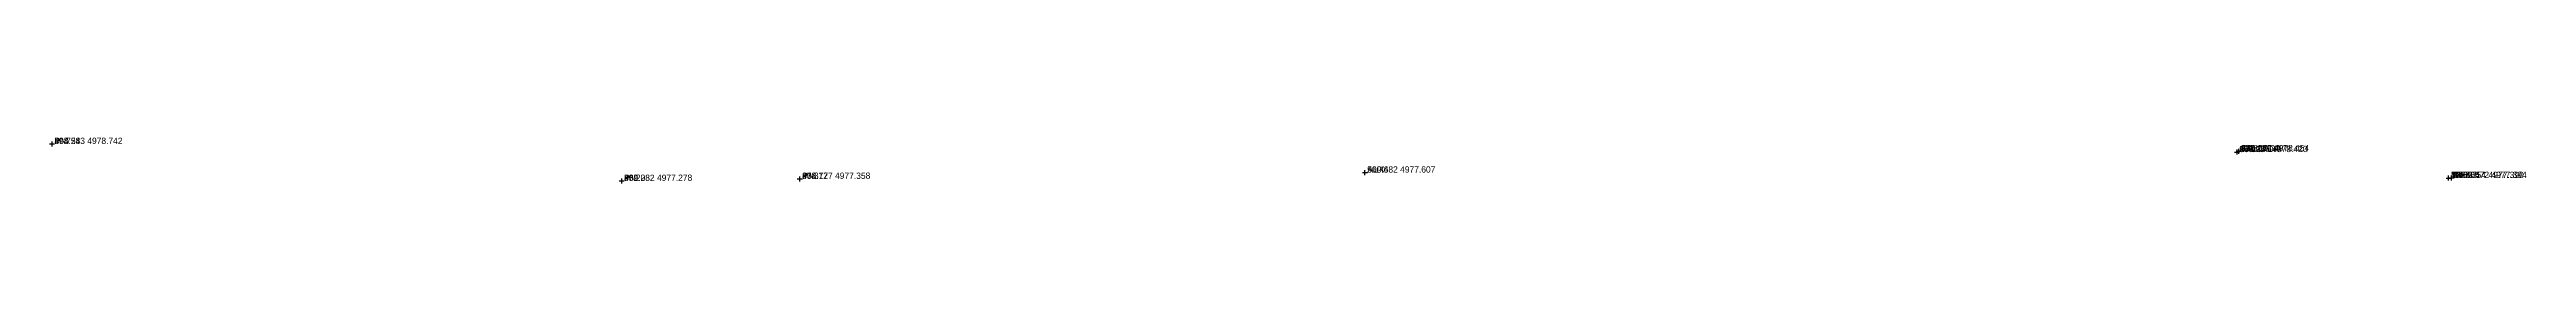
# Model space of a CAD drawing. Extents: x 886 to 1008, y 4909 to 5108.
# Drawn here: x 908.4 to 1006.4, y 4977.2 to 4979 of the extents above; entities that cross this region are included whole.
import ezdxf

# ---------------------------------------------------------------- set-up
doc = ezdxf.new("R2010")
doc.units = 0
doc.linetypes.add('1', pattern=[0])
doc.layers.get('0').update_dxf_attribs({"linetype": '1'})
doc.styles.add('STD', font='txt')

msp = doc.modelspace()

# ---------------------------------------------------------------- texts
at = {"layer": 'CO_ORDS', "color": 3, "style": 'STD'}
for s, p in [(' 908.543 4978.742', (908.5435, 4978.7418, 49.7283)), (' 994.986 4978.420', (994.9862, 4978.4199, 48.0222)), (' 995.053 4978.454', (995.053, 4978.4539, 47.818)), (' 931.082 4977.278', (931.0816, 4977.2776, 50.2233)), (' 938.127 4977.358', (938.1266, 4977.3581, 50.3771)), (' 960.482 4977.607', (960.4822, 4977.6069, 50.4679)), (' 1003.354 4977.390', (1003.3538, 4977.3896, 47.6974)), (' 1003.472 4977.394', (1003.4716, 4977.3945, 47.8856))]:
    msp.add_text(s, height=0.25, dxfattribs=at).set_placement(p)
at = {"layer": 'CODE', "color": 3, "style": 'STD'}
for s, p in [(' PN', (908.5435, 4978.7418, 49.7283)), (' CALCADA', (994.9862, 4978.4199, 48.0222)), (' CALCADA', (995.053, 4978.4539, 47.818)), (' PN', (931.0816, 4977.2776, 50.2233)), (' PN', (938.1266, 4977.3581, 50.3771)), (' AUX', (960.4822, 4977.6069, 50.4679)), (' MF', (1003.3538, 4977.3896, 47.6974)), (' MF', (1003.4716, 4977.3945, 47.8856))]:
    msp.add_text(s, height=0.25, dxfattribs=at).set_placement(p)
at = {"layer": 'HEIGHT', "color": 3, "style": 'STD'}
for s, p in [(' 49.728', (908.5435, 4978.7418, 49.7283)), (' 48.022', (994.9862, 4978.4199, 48.0222)), (' 47.818', (995.053, 4978.4539, 47.818)), (' 50.223', (931.0816, 4977.2776, 50.2233)), (' 50.377', (938.1266, 4977.3581, 50.3771)), (' 50.468', (960.4822, 4977.6069, 50.4679)), (' 47.697', (1003.3538, 4977.3896, 47.6974)), (' 47.886', (1003.4716, 4977.3945, 47.8856))]:
    msp.add_text(s, height=0.25, dxfattribs=at).set_placement(p)
at = {"layer": 'PT_ID', "color": 3, "style": 'STD'}
for s, p in [(' 394', (908.5435, 4978.7418, 49.7283)), (' 309', (994.9862, 4978.4199, 48.0222)), (' 310', (995.053, 4978.4539, 47.818)), (' 469', (931.0816, 4977.2776, 50.2233)), (' 474', (938.1266, 4977.3581, 50.3771)), (' 5', (960.4822, 4977.6069, 50.4679)), (' 245', (1003.3538, 4977.3896, 47.6974)), (' 246', (1003.4716, 4977.3945, 47.8856))]:
    msp.add_text(s, height=0.25, dxfattribs=at).set_placement(p)

# ---------------------------------------------------------------- blocks, each defined once
blk = doc.blocks.new('CROSS')
at = {"color": 0}
for p, q in [((-50, 0), (50, 0)), ((0, -50), (0, 50))]:
    blk.add_line(p, q, dxfattribs=at)

# ---------------------------------------------------------------- block references
at = {"layer": 'POINT', "color": 2, "xscale": 0.002, "yscale": 0.002, "zscale": 0.002}
for p in [(908.5435, 4978.7418, 49.7283), (994.9862, 4978.4199, 48.0222), (995.053, 4978.4539, 47.818), (931.0816, 4977.2776, 50.2233), (938.1266, 4977.3581, 50.3771), (960.4822, 4977.6069, 50.4679), (1003.3538, 4977.3896, 47.6974), (1003.4716, 4977.3945, 47.8856)]:
    msp.add_blockref('CROSS', p, dxfattribs=at)

msp.set_redraw_order([(e.dxf.handle, doc.entitydb.next_handle()) for e in msp.query("TEXT MTEXT ATTDEF DIMENSION ARC_DIMENSION")])  # texts and dimensions are drawn at this point

doc.saveas('drawing.dxf')
